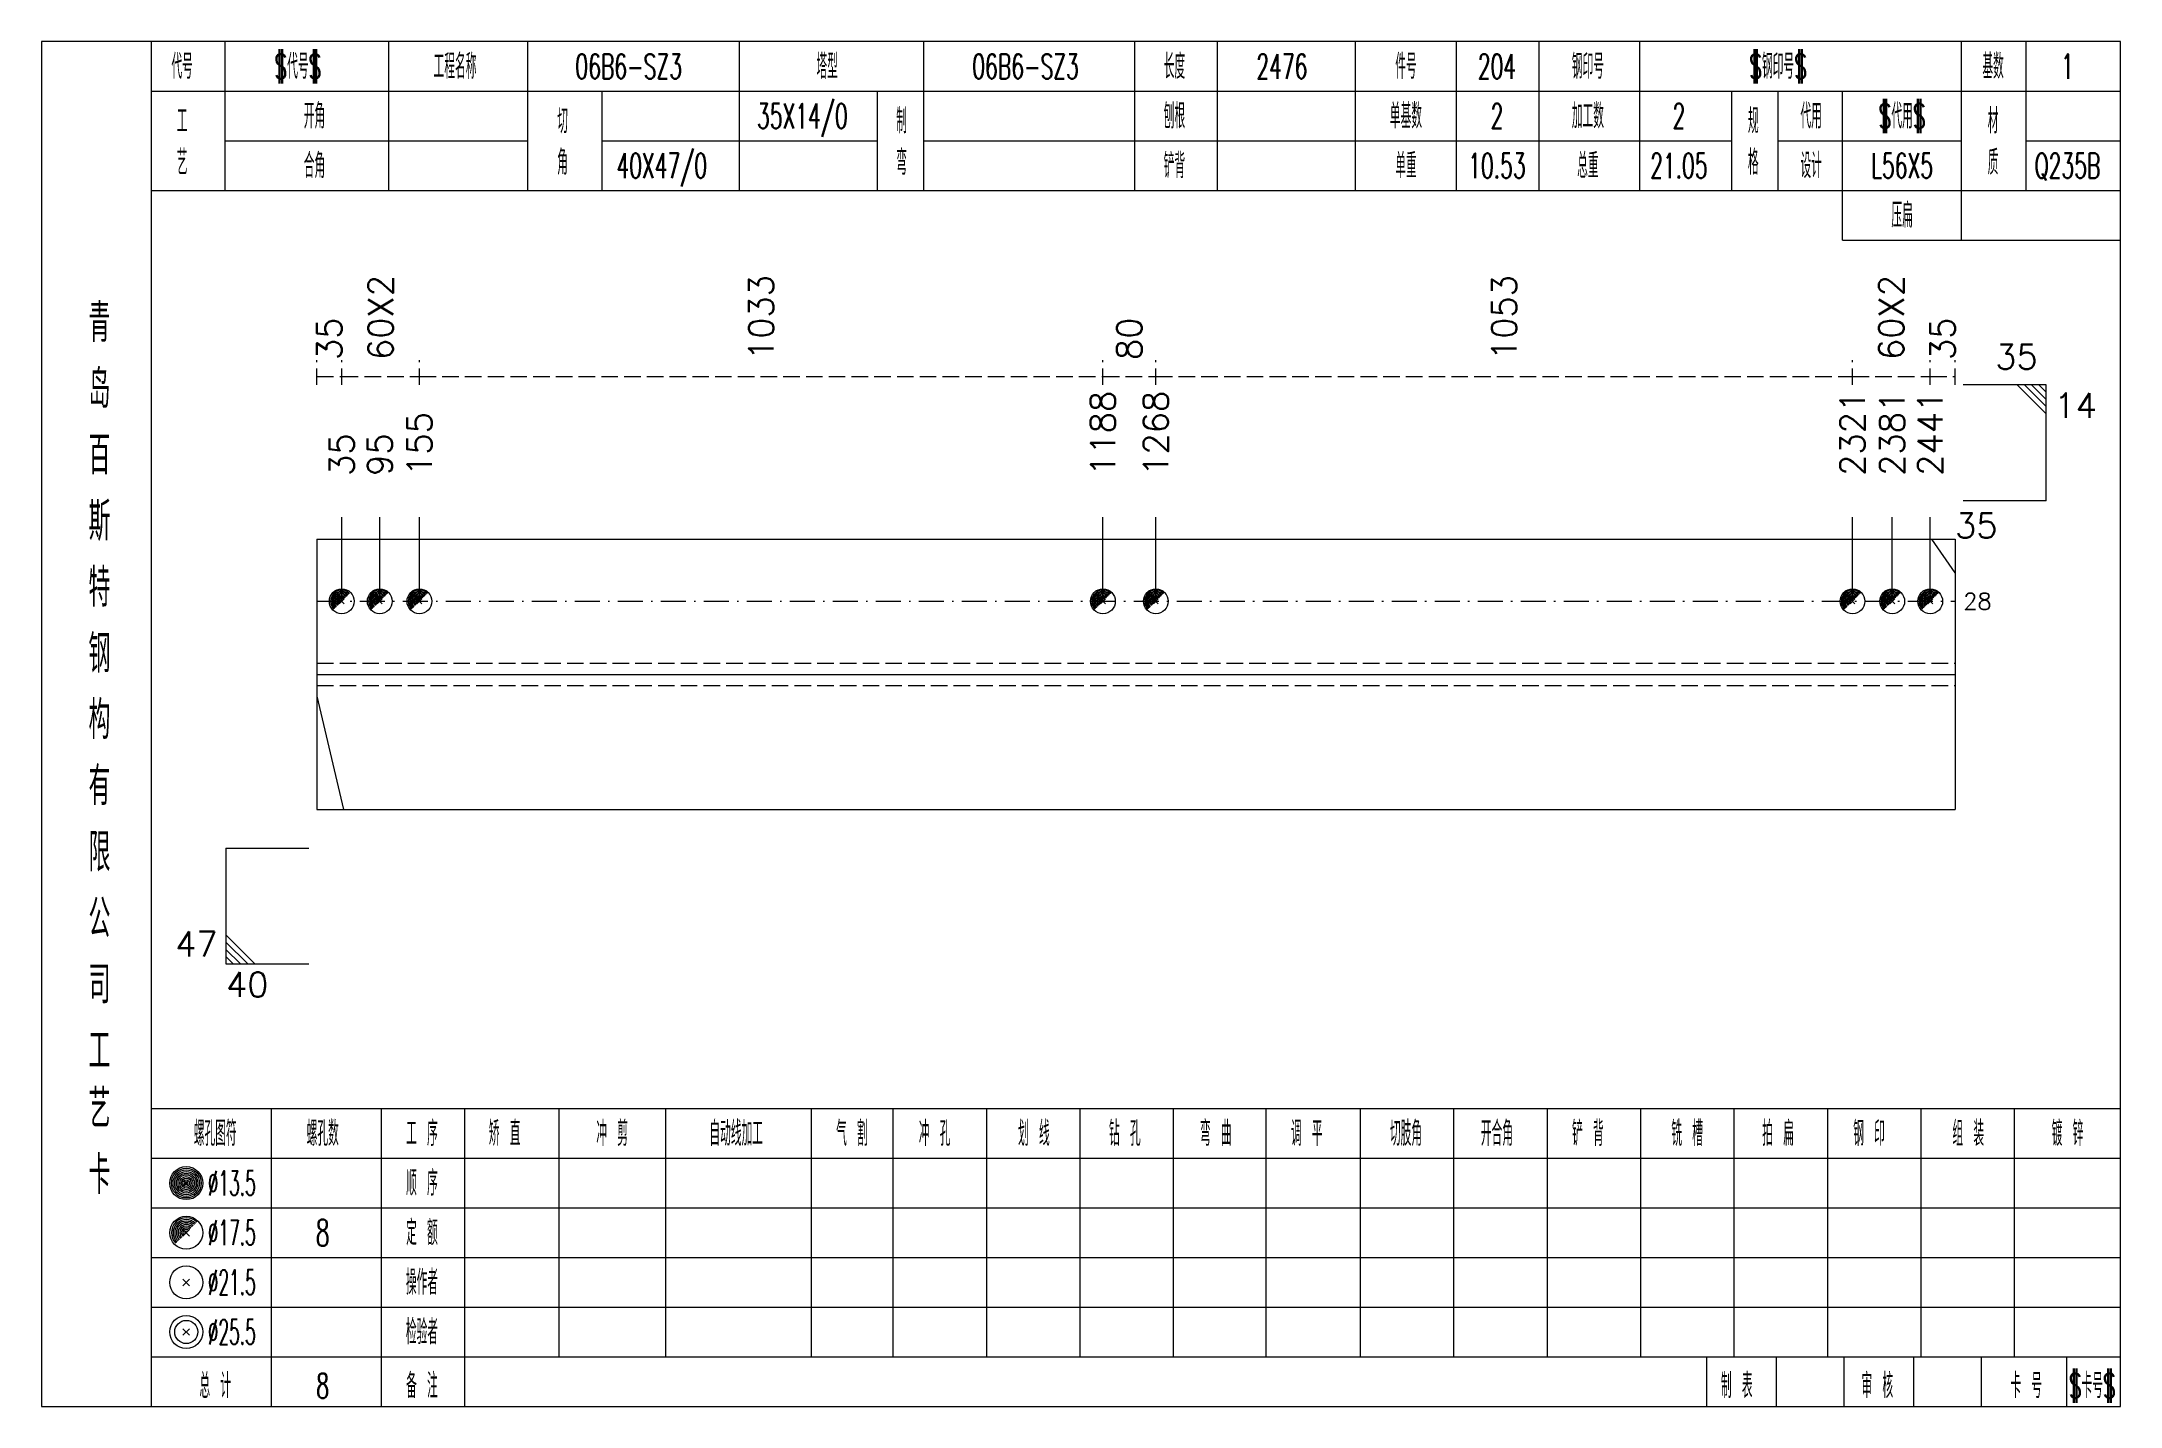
# Model space of a CAD drawing. Extents: x -533 to 8774, y 0 to 7979.
# Drawn here: x 0 to 251.4, y 7087.9 to 7252.9 of the extents above; entities that cross this region are included whole.
import ezdxf
from ezdxf.enums import TextEntityAlignment as Align

# ---------------------------------------------------------------- set-up
doc = ezdxf.new("R2010")
doc.units = 0
doc.header["$MEASUREMENT"] = 0
doc.linetypes.add('一点画线', pattern=[5.2, 3, -1, 0.2, -1])
doc.linetypes.add('虚线', pattern=[2.75, 2, -0.75])
doc.layers.get('0').update_dxf_attribs({"linetype": 'CONTINUOUS', "lineweight": 25})
for name, color, linetype, lineweight in [('1', 7, 'CONTINUOUS', 25), ('4', 7, 'CONTINUOUS', 25), ('5', 7, 'CONTINUOUS', 25)]:
    doc.layers.add(name, color=color, linetype=linetype, lineweight=lineweight)
doc.styles.get("Standard").update_dxf_attribs({"font": 'simplex.shx', "width": 0.7, "height": 3, "bigfont": 'gbhzfs.shx'})

msp = doc.modelspace()

# ---------------------------------------------------------------- texts
at = {"color": 8, "linetype": 'Continuous', "lineweight": 9}
for s, p in [('60X2', (41, 7214.39)), ('1033', (87.03, 7214.39)), ('1053', (176.87, 7214.39)), ('60X2', (223.7, 7214.39)), ('35', (34.8, 7214.39)), ('80', (131.55, 7214.39)), ('35', (229.9, 7214.39))]:
    msp.add_text(s, height=3, rotation=90, dxfattribs=at).set_placement(p, align=Align.MIDDLE_LEFT)
at = {"color": 7, "linetype": 'Continuous', "lineweight": 13}
for s, p in [('35', (241.4, 7212.39)), ('47', (21.3, 7141.39))]:
    msp.add_text(s, height=3, dxfattribs=at).set_placement(p, align=Align.BOTTOM_RIGHT)
for s, p in [('1188', (128.35, 7200.39)), ('1268', (134.75, 7200.39)), ('155', (45.7, 7200.39)), ('2321', (219, 7200.39)), ('2381', (223.8, 7200.39)), ('2441', (228.4, 7200.39)), ('35', (36.3, 7200.39)), ('95', (40.9, 7200.39))]:
    msp.add_text(s, height=3, rotation=90, dxfattribs=at).set_placement(p, align=Align.MIDDLE_LEFT)
for s, p in [('14', (243.4, 7210.39)), ('40', (22.3, 7140.39))]:
    msp.add_text(s, height=3, dxfattribs=at).set_placement(p, align=Align.TOP_LEFT)
for s, height, p in [('35', 3, (231.4, 7194.39)), ('28', 2, (232.4, 7185.23))]:
    msp.add_text(s, height=height, dxfattribs=at).set_placement(p, align=Align.MIDDLE_LEFT)
at = {"layer": '4', "color": 1, "linetype": 'Continuous', "lineweight": 13}
for s, height, width, p in [('代号', 3, 0.6, (17, 7249.89)), ('$代号$', 3, 0.6, (31, 7249.89)), ('工程名称', 3, 0.6, (50, 7249.89)), ('06B6-SZ3', 3, 0.6, (71, 7249.89)), ('塔型', 3, 0.6, (95, 7249.89)), ('06B6-SZ3', 3, 0.6, (119, 7249.89)), ('长度', 3, 0.6, (137, 7249.89)), ('2476', 3, 0.6, (150, 7249.89)), ('件号', 3, 0.6, (165, 7249.89)), ('204', 3, 0.6, (176, 7249.89)), ('钢印号', 3, 0.6, (187, 7249.89)), ('$钢印号$', 3, 0.6, (210, 7249.89)), ('基数', 3, 0.6, (236, 7249.89)), ('1', 3, 0.6, (245, 7249.89)), ('开角', 3, 0.6, (33, 7243.89)), ('35X14/0', 3, 0.6, (92, 7243.89)), ('刨根', 3, 0.6, (137, 7243.89)), ('单基数', 3, 0.6, (165, 7243.89)), ('2', 3, 0.6, (176, 7243.89)), ('加工数', 3, 0.6, (187, 7243.89)), ('2', 3, 0.6, (198, 7243.89)), ('代用', 3, 0.6, (214, 7243.89)), ('$代用$', 3, 0.6, (225, 7243.89)), ('工', 3, 0.6, (17, 7243.29)), ('切', 3, 0.6, (63, 7243.29)), ('制', 3, 0.6, (104, 7243.29)), ('规', 3, 0.6, (207, 7243.29)), ('材', 3, 0.6, (236, 7243.29)), ('艺', 3, 0.6, (17, 7238.29)), ('合角', 3, 0.6, (33, 7237.89)), ('角', 3, 0.6, (63, 7238.29)), ('40X47/0', 3, 0.6, (75, 7237.89)), ('弯', 3, 0.6, (104, 7238.29)), ('铲背', 3, 0.6, (137, 7237.89)), ('单重', 3, 0.6, (165, 7237.89)), ('10.53', 3, 0.6, (176, 7237.89)), ('总重', 3, 0.6, (187, 7237.89)), ('21.05', 3, 0.6, (198, 7237.89)), ('格', 3, 0.6, (207, 7238.29)), ('设计', 3, 0.6, (214, 7237.89)), ('L56X5', 3, 0.6, (225, 7237.89)), ('质', 3, 0.6, (236, 7238.29)), ('Q235B', 3, 0.6, (245, 7237.89)), ('压扁', 3, 0.6, (225, 7231.89)), ('青', 4.6, 0.8, (7, 7218.89)), ('岛', 4.6, 0.8, (7, 7210.89)), ('百', 4.6, 0.8, (7, 7202.89)), ('斯', 4.6, 0.8, (7, 7194.89)), ('特', 4.6, 0.8, (7, 7186.89)), ('钢', 4.6, 0.8, (7, 7178.89)), ('构', 4.6, 0.8, (7, 7170.89)), ('有', 4.6, 0.8, (7, 7162.89)), ('限', 4.6, 0.8, (7, 7154.89)), ('公', 4.6, 0.8, (7, 7146.89)), ('司', 4.6, 0.8, (7, 7138.89)), ('工', 4.6, 0.8, (7, 7130.89)), ('艺', 4.6, 0.8, (7, 7123.89)), ('螺孔图符', 3, 0.6, (21, 7120.89)), ('螺孔数', 3, 0.6, (34, 7120.89)), ('工 序', 3, 0.6, (46, 7120.89)), ('矫 直', 3, 0.6, (56, 7120.89)), ('冲 剪', 3, 0.6, (69, 7120.89)), ('自动线加工', 3, 0.6, (84, 7120.89)), ('气 割', 3, 0.6, (98, 7120.89)), ('冲 孔', 3, 0.6, (108, 7120.89)), ('划 线', 3, 0.6, (120, 7120.89)), ('钻 孔', 3, 0.6, (131, 7120.89)), ('弯 曲', 3, 0.6, (142, 7120.89)), ('调 平', 3, 0.6, (153, 7120.89)), ('切肢角', 3, 0.6, (165, 7120.89)), ('开合角', 3, 0.6, (176, 7120.89)), ('铲 背', 3, 0.6, (187, 7120.89)), ('铣 槽', 3, 0.6, (199, 7120.89)), ('拍 扁', 3, 0.6, (210, 7120.89)), ('钢 印', 3, 0.6, (221, 7120.89)), ('组 装', 3, 0.6, (233, 7120.89)), ('镀 锌', 3, 0.6, (245, 7120.89)), ('卡', 4.6, 0.8, (7, 7115.89)), ('%%C13.5', 3, 0.5, (23, 7114.89)), ('顺 序', 3, 0.6, (46, 7114.89)), ('%%C17.5', 3, 0.5, (23, 7108.89)), ('8', 3.2, 0.6, (34, 7108.89)), ('定 额', 3, 0.6, (46, 7108.89)), ('操作者', 3, 0.6, (46, 7102.89)), ('%%C21.5', 3, 0.5, (23, 7102.89)), ('%%C25.5', 3, 0.5, (23, 7096.89)), ('检验者', 3, 0.6, (46, 7096.89)), ('总 计', 3, 0.6, (21, 7090.39)), ('备 注', 3, 0.6, (46, 7090.39)), ('制 表', 3, 0.6, (205, 7090.39)), ('审 核', 3, 0.6, (222, 7090.39)), ('卡 号', 3, 0.6, (240, 7090.39)), ('$卡号$', 3, 0.6, (248, 7090.39)), ('8', 3, 0.6, (34, 7090.39))]:
    msp.add_text(s, height=height, dxfattribs=dict(at, width=width)).set_placement(p, align=Align.MIDDLE_CENTER)

# ---------------------------------------------------------------- blocks, each defined once
blk = doc.blocks.new('孔17.5')
at = {"layer": '5', "color": 7, "linetype": 'Continuous', "lineweight": 0}
for p, q in [((-0.2, -0.2), (0.2, 0.2)), ((-0.2, 0.2), (0.2, -0.2))]:
    blk.add_line(p, q, dxfattribs=at)
at = {"layer": '5', "color": 7, "linetype": 'Continuous', "lineweight": 13}
blk.add_circle((0, 0), 1, dxfattribs=at)
for radius in [0.9, 0.8, 0.7, 0.6, 0.5, 0.4, 0.3, 0.2, 0.1]:
    blk.add_arc((0, 0), radius, 45, 225, dxfattribs=at)

# ---------------------------------------------------------------- linework, layer by layer
at = {"color": 8, "linetype": '虚线', "lineweight": 9}
for p, q in [((33.3, 7211.39), (33.3, 7214.39)), ((36.3, 7211.39), (36.3, 7214.39)), ((36.3, 7211.39), (36.3, 7214.39)), ((45.7, 7211.39), (45.7, 7214.39)), ((45.7, 7211.39), (45.7, 7214.39)), ((128.35, 7211.39), (128.35, 7214.39)), ((128.35, 7211.39), (128.35, 7214.39)), ((134.75, 7211.39), (134.75, 7214.39)), ((134.75, 7211.39), (134.75, 7214.39)), ((219, 7211.39), (219, 7214.39)), ((219, 7211.39), (219, 7214.39)), ((228.4, 7211.39), (228.4, 7214.39)), ((228.4, 7211.39), (228.4, 7214.39)), ((231.4, 7211.39), (231.4, 7214.39)), ((33.3, 7212.39), (36.3, 7212.39)), ((36.3, 7212.39), (45.7, 7212.39)), ((45.7, 7212.39), (128.35, 7212.39)), ((128.35, 7212.39), (134.75, 7212.39)), ((134.75, 7212.39), (219, 7212.39)), ((219, 7212.39), (228.4, 7212.39)), ((228.4, 7212.39), (231.4, 7212.39))]:
    msp.add_line(p, q, dxfattribs=at)
at = {"color": 7, "linetype": 'Continuous', "lineweight": 13}
for p, q in [((242.4, 7211.39), (232.4, 7211.39)), ((238.9, 7211.39), (242.4, 7207.89)), ((239.78, 7211.39), (242.4, 7208.77)), ((240.65, 7211.39), (242.4, 7209.64)), ((241.53, 7211.39), (242.4, 7210.52)), ((242.4, 7197.39), (242.4, 7211.39)), ((36.3, 7185.23), (36.3, 7195.39)), ((40.9, 7185.23), (40.9, 7195.39)), ((45.7, 7185.23), (45.7, 7195.39)), ((128.35, 7185.23), (128.35, 7195.39)), ((134.75, 7185.23), (134.75, 7195.39)), ((219, 7185.23), (219, 7195.39)), ((223.8, 7185.23), (223.8, 7195.39)), ((228.4, 7185.23), (228.4, 7195.39)), ((242.4, 7197.39), (232.4, 7197.39)), ((231.4, 7188.65), (228.6, 7192.73)), ((33.3, 7173.77), (36.5, 7160.05)), ((22.3, 7155.39), (32.3, 7155.39)), ((22.3, 7155.39), (22.3, 7141.39)), ((25.8, 7141.39), (22.3, 7144.89)), ((24.93, 7141.39), (22.3, 7144.02)), ((24.05, 7141.39), (22.3, 7143.14)), ((23.18, 7141.39), (22.3, 7142.27)), ((22.3, 7141.39), (32.3, 7141.39))]:
    msp.add_line(p, q, dxfattribs=at)
at = {"color": 7, "linetype": 'Continuous', "lineweight": 18}
for p, q in [((33.3, 7192.73), (33.3, 7160.05)), ((33.3, 7192.73), (231.4, 7192.73)), ((231.4, 7192.73), (231.4, 7160.05)), ((33.3, 7176.39), (231.4, 7176.39))]:
    msp.add_line(p, q, dxfattribs=at)
at = {"color": 3, "linetype": '一点画线', "lineweight": 13}
msp.add_line((33.3, 7185.23), (231.4, 7185.23), dxfattribs=at)
at = {"color": 1, "linetype": '虚线', "lineweight": 18}
for p, q in [((33.3, 7177.73), (231.4, 7177.73)), ((33.3, 7175.05), (231.4, 7175.05))]:
    msp.add_line(p, q, dxfattribs=at)
at = {"layer": '1', "color": 7, "linetype": 'Continuous', "lineweight": 18}
msp.add_line((33.3, 7160.05), (231.4, 7160.05), dxfattribs=at)
at = {"layer": '4', "color": 1, "linetype": 'Continuous', "lineweight": 18}
for p, q in [((13.3, 7087.89), (13.3, 7252.89)), ((22.2, 7234.89), (22.2, 7252.89)), ((42, 7234.89), (42, 7252.89)), ((58.8, 7234.89), (58.8, 7252.89)), ((84.4, 7234.89), (84.4, 7252.89)), ((106.7, 7234.89), (106.7, 7252.89)), ((132.2, 7234.89), (132.2, 7252.89)), ((142.2, 7234.89), (142.2, 7252.89)), ((158.9, 7234.89), (158.9, 7252.89)), ((171.1, 7234.89), (171.1, 7252.89)), ((181.1, 7234.89), (181.1, 7252.89)), ((193.3, 7234.89), (193.3, 7252.89)), ((232.2, 7228.89), (232.2, 7252.89)), ((240, 7234.89), (240, 7252.89)), ((13.3, 7246.89), (251.4, 7246.89)), ((67.8, 7234.89), (67.8, 7246.89)), ((101.1, 7234.89), (101.1, 7246.89)), ((204.4, 7234.89), (204.4, 7246.89)), ((210, 7234.89), (210, 7246.89)), ((217.8, 7228.89), (217.8, 7246.89)), ((22.2, 7240.89), (58.8, 7240.89)), ((67.8, 7240.89), (101.1, 7240.89)), ((106.7, 7240.89), (204.4, 7240.89)), ((210, 7240.89), (232.2, 7240.89)), ((240, 7240.89), (251.4, 7240.89)), ((13.3, 7234.89), (251.4, 7234.89)), ((217.8, 7228.89), (251.4, 7228.89)), ((13.3, 7123.89), (251.4, 7123.89)), ((27.8, 7087.89), (27.8, 7123.89)), ((41.1, 7087.89), (41.1, 7123.89)), ((51.2, 7087.89), (51.2, 7123.89)), ((62.6, 7093.89), (62.6, 7123.89)), ((75.5, 7093.89), (75.5, 7123.89)), ((93.1, 7093.89), (93.1, 7123.89)), ((103, 7093.89), (103, 7123.89)), ((114.3, 7093.89), (114.3, 7123.89)), ((125.6, 7093.89), (125.6, 7123.89)), ((136.9, 7093.89), (136.9, 7123.89)), ((148.1, 7093.89), (148.1, 7123.89)), ((159.5, 7093.89), (159.5, 7123.89)), ((170.8, 7093.89), (170.8, 7123.89)), ((182.1, 7093.89), (182.1, 7123.89)), ((193.4, 7093.89), (193.4, 7123.89)), ((204.7, 7093.89), (204.7, 7123.89)), ((216, 7093.89), (216, 7123.89)), ((227.3, 7093.89), (227.3, 7123.89)), ((238.6, 7093.89), (238.6, 7123.89)), ((13.3, 7117.89), (251.4, 7117.89)), ((13.3, 7111.89), (251.4, 7111.89)), ((13.3, 7105.89), (251.4, 7105.89)), ((13.3, 7099.89), (251.4, 7099.89)), ((13.3, 7093.89), (251.4, 7093.89)), ((201.4, 7087.89), (201.4, 7093.89)), ((209.8, 7087.89), (209.8, 7093.89)), ((218, 7087.89), (218, 7093.89)), ((226.4, 7087.89), (226.4, 7093.89)), ((234.6, 7087.89), (234.6, 7093.89)), ((244.9, 7087.89), (244.9, 7093.89))]:
    msp.add_line(p, q, dxfattribs=at)
at = {"layer": '4', "color": 7, "linetype": 'Continuous', "lineweight": 13}
for p, q in [((17.3, 7114.69), (17.7, 7115.09)), ((17.7, 7114.69), (17.3, 7115.09)), ((17.1, 7102.49), (17.9, 7103.29)), ((17.9, 7102.49), (17.1, 7103.29)), ((17.1, 7096.49), (17.9, 7097.29)), ((17.9, 7096.49), (17.1, 7097.29))]:
    msp.add_line(p, q, dxfattribs=at)
at = {"layer": '4', "color": 7, "linetype": 'Continuous', "lineweight": 0}
for p, q in [((17.1, 7108.49), (17.9, 7109.29)), ((17.1, 7109.29), (17.9, 7108.49))]:
    msp.add_line(p, q, dxfattribs=at)
at = {"layer": '4', "color": 1, "linetype": 'Continuous', "lineweight": 18}
msp.add_lwpolyline([(0, 7252.89), (0, 7087.89), (251.4, 7087.89), (251.4, 7252.89)], close=True, dxfattribs=at)
at = {"layer": '4', "color": 7, "linetype": 'Continuous', "lineweight": 13}
for centre, radius in [((17.5, 7114.89), 2), ((17.5, 7114.89), 1.8), ((17.5, 7114.89), 1.6), ((17.5, 7114.89), 1.4), ((17.5, 7114.89), 1.2), ((17.5, 7114.89), 1), ((17.5, 7114.89), 0.8), ((17.5, 7114.89), 0.6), ((17.5, 7114.89), 0.4), ((17.5, 7114.89), 0.2), ((17.5, 7108.89), 2), ((17.5, 7102.89), 2), ((17.5, 7096.89), 2), ((17.5, 7096.89), 1.4)]:
    msp.add_circle(centre, radius, dxfattribs=at)
for radius in [1.8, 1.6, 1.4, 1.2, 1, 0.8, 0.6, 0.4, 0.2]:
    msp.add_arc((17.5, 7108.89), radius, 45, 225, dxfattribs=at)

# ---------------------------------------------------------------- block references
at = {"color": 7, "linetype": 'Continuous', "lineweight": 13, "xscale": 1.5, "yscale": 1.5, "zscale": 1.5}
for p in [(36.3, 7185.23), (40.9, 7185.23), (45.7, 7185.23), (128.35, 7185.23), (134.75, 7185.23), (219, 7185.23), (223.8, 7185.23), (228.4, 7185.23)]:
    msp.add_blockref('孔17.5', p, dxfattribs=at)

msp.set_redraw_order([(e.dxf.handle, doc.entitydb.next_handle()) for e in msp.query("TEXT MTEXT ATTDEF DIMENSION ARC_DIMENSION")])  # texts and dimensions are drawn at this point

doc.saveas('drawing.dxf')
